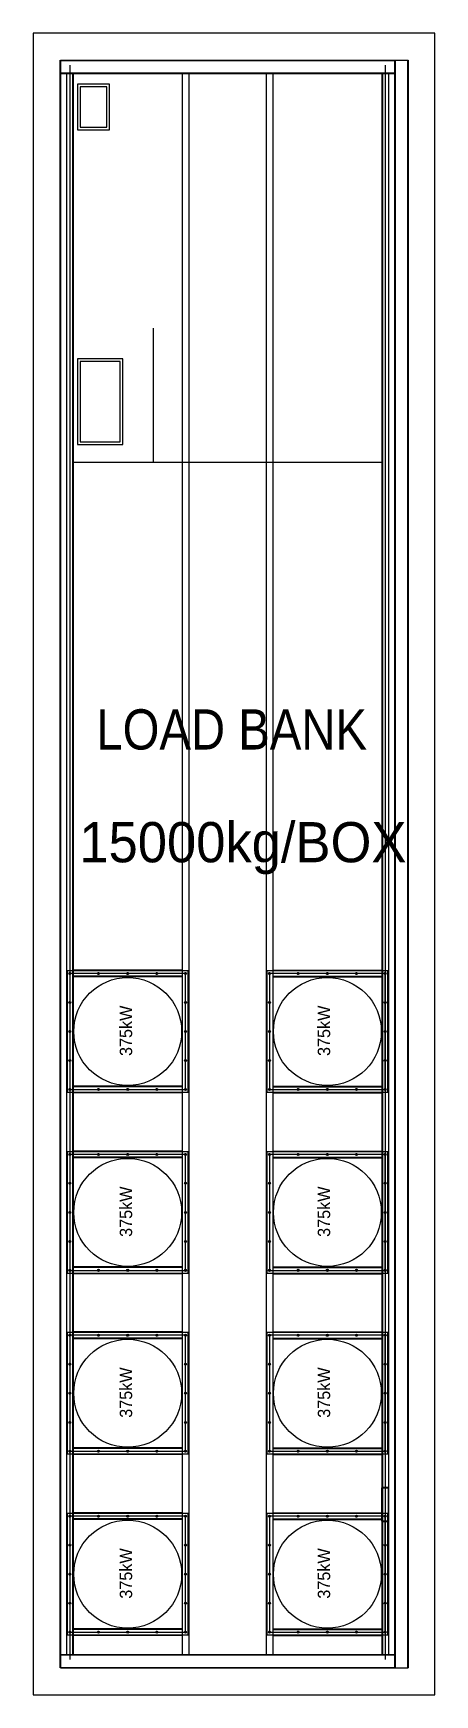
# Model space of a CAD drawing. Header units: millimetres. Extents: x 89978 to 501025, y -351975 to 837171.
# Drawn here: x 396140 to 399140, y -109391 to -96991 of the extents above; entities that cross this region are included whole.
import ezdxf
from ezdxf.enums import TextEntityAlignment as Align

# ---------------------------------------------------------------- set-up
doc = ezdxf.new("R2010")
doc.units = ezdxf.units.MM
doc.header["$LTSCALE"] = 150
doc.linetypes.add('PHANTOM', pattern=[2.5, 1.25, -0.25, 0.25, -0.25, 0.25, -0.25])
doc.styles.add('ELEC', font='')
doc.styles.get('ELEC').set_extended_font_data('Dotum')

msp = doc.modelspace()

# ---------------------------------------------------------------- texts
at = {"style": 'ELEC', "width": 0.9}
msp.add_text('LOAD BANK', height=300, dxfattribs=at).set_placement((397622.8, -102186.9, 0), align=Align.MIDDLE)
at = {"style": 'ELEC'}
msp.add_text('15000kg/BOX', height=300, dxfattribs=at).set_placement((397706.7, -103065.9), align=Align.MIDDLE)
for p in [(396833.1, -104436.3), (398312.3, -104436.3), (396833.1, -105786.3), (398312.3, -105786.3), (396833.1, -107136.3), (398312.3, -107136.3), (396833.1, -108486.3), (398312.3, -108486.3)]:
    msp.add_text('375kW', height=92.38, rotation=90, dxfattribs=at).set_placement(p, align=Align.MIDDLE_CENTER)

# ---------------------------------------------------------------- linework, layer by layer
for p, q in [((396340.2, -97191.4), (396340.2, -109191.4)), ((396340.2, -97191.4), (396340.2, -98191.4)), ((396343.4, -97191.4), (398840.2, -97191.4)), ((396343.4, -97191.4), (396343.4, -109191.4)), ((396343.4, -97191.4), (398840.2, -97191.4)), ((396343.4, -97194.6), (398840.2, -97194.6)), ((396343.4, -97194.6), (398840.2, -97194.6)), ((398840.2, -97191.4), (398840.2, -109191.4)), ((398840.2, -97191.4), (398940.2, -97191.4)), ((398840.2, -97191.4), (398940.2, -97191.4)), ((398843.4, -97191.4), (398843.4, -109191.4)), ((398937, -97191.4), (398937, -109191.4)), ((398940.2, -97191.4), (398940.2, -109191.4)), ((396343.4, -97288.2), (398840.2, -97288.2)), ((396343.4, -97288.2), (398840.2, -97288.2)), ((396343.4, -97291.4), (398840.2, -97291.4)), ((396343.4, -97291.4), (398840.2, -97291.4)), ((396388.4, -97291.4), (396388.4, -109091.4)), ((396413.4, -97230.3), (396413.4, -109128.6)), ((396433.4, -97291.4), (396433.4, -109091.4)), ((396438.4, -97291.4), (396438.4, -109091.4)), ((397253.4, -97291.4), (397253.4, -109091.4)), ((397303.4, -97291.4), (397303.4, -109091.4)), ((397880.2, -97291.4), (397880.2, -109091.4)), ((397930.2, -97291.4), (397930.2, -109091.4)), ((398745.2, -97291.4), (398745.2, -109091.4)), ((398750.2, -97291.4), (398750.2, -109091.4)), ((398770.2, -97230.3), (398770.2, -109128.6)), ((398795.2, -97291.4), (398795.2, -109091.4)), ((396404.4, -104008.9), (396422.4, -104008.9)), ((396413.4, -104017.9), (396413.4, -103999.9)), ((397253.4, -103983.9), (396438.4, -103983.9)), ((397253.4, -104028.9), (396438.4, -104028.9)), ((397253.4, -104033.9), (396438.4, -104033.9)), ((396619.4, -104008.9), (396637.4, -104008.9)), ((396628.4, -104017.9), (396628.4, -103999.9)), ((396836.9, -104008.9), (396854.9, -104008.9)), ((396845.9, -104017.9), (396845.9, -103999.9)), ((397054.4, -104008.9), (397072.4, -104008.9)), ((397063.4, -104017.9), (397063.4, -103999.9)), ((397269.4, -104008.9), (397287.4, -104008.9)), ((397278.4, -104017.9), (397278.4, -103999.9)), ((397896.2, -104008.9), (397914.2, -104008.9)), ((397905.2, -104017.9), (397905.2, -103999.9)), ((397930.2, -103983.9), (398745.2, -103983.9)), ((397930.2, -104028.9), (398745.2, -104028.9)), ((397930.2, -104033.9), (398745.2, -104033.9)), ((398111.2, -104008.9), (398129.2, -104008.9)), ((398120.2, -104017.9), (398120.2, -103999.9)), ((398328.7, -104008.9), (398346.7, -104008.9)), ((398337.7, -104017.9), (398337.7, -103999.9)), ((398546.2, -104008.9), (398564.2, -104008.9)), ((398555.2, -104017.9), (398555.2, -103999.9)), ((398761.2, -104008.9), (398779.2, -104008.9)), ((398770.2, -104017.9), (398770.2, -103999.9)), ((396404.4, -104223.9), (396422.4, -104223.9)), ((396413.4, -104232.9), (396413.4, -104214.9)), ((397269.4, -104223.9), (397287.4, -104223.9)), ((397278.4, -104232.9), (397278.4, -104214.9)), ((397896.2, -104223.9), (397914.2, -104223.9)), ((397905.2, -104232.9), (397905.2, -104214.9)), ((398761.2, -104223.9), (398779.2, -104223.9)), ((398770.2, -104232.9), (398770.2, -104214.9)), ((396404.4, -104441.4), (396422.4, -104441.4)), ((396413.4, -104450.4), (396413.4, -104432.4)), ((397269.4, -104441.4), (397287.4, -104441.4)), ((397278.4, -104450.4), (397278.4, -104432.4)), ((397896.2, -104441.4), (397914.2, -104441.4)), ((397905.2, -104450.4), (397905.2, -104432.4)), ((398761.2, -104441.4), (398779.2, -104441.4)), ((398770.2, -104450.4), (398770.2, -104432.4)), ((396413.4, -104667.9), (396413.4, -104649.9)), ((397278.4, -104667.9), (397278.4, -104649.9)), ((397905.2, -104667.9), (397905.2, -104649.9)), ((398770.2, -104667.9), (398770.2, -104649.9)), ((396404.4, -104658.9), (396422.4, -104658.9)), ((397269.4, -104658.9), (397287.4, -104658.9)), ((397896.2, -104658.9), (397914.2, -104658.9)), ((398761.2, -104658.9), (398779.2, -104658.9)), ((396404.4, -104873.9), (396422.4, -104873.9)), ((396413.4, -104882.9), (396413.4, -104864.9)), ((397253.4, -104848.9), (396438.4, -104848.9)), ((397253.4, -104853.9), (396438.4, -104853.9)), ((397253.4, -104898.9), (396438.4, -104898.9)), ((396619.4, -104873.9), (396637.4, -104873.9)), ((396628.4, -104882.9), (396628.4, -104864.9)), ((396836.9, -104873.9), (396854.9, -104873.9)), ((396845.9, -104882.9), (396845.9, -104864.9)), ((397054.4, -104873.9), (397072.4, -104873.9)), ((397063.4, -104882.9), (397063.4, -104864.9)), ((397269.4, -104873.9), (397287.4, -104873.9)), ((397278.4, -104882.9), (397278.4, -104864.9)), ((397896.2, -104873.9), (397914.2, -104873.9)), ((397905.2, -104882.9), (397905.2, -104864.9)), ((397930.2, -104848.9), (398745.2, -104848.9)), ((397930.2, -104853.9), (398745.2, -104853.9)), ((397930.2, -104898.9), (398745.2, -104898.9)), ((398111.2, -104873.9), (398129.2, -104873.9)), ((398120.2, -104882.9), (398120.2, -104864.9)), ((398328.7, -104873.9), (398346.7, -104873.9)), ((398337.7, -104882.9), (398337.7, -104864.9)), ((398546.2, -104873.9), (398564.2, -104873.9)), ((398555.2, -104882.9), (398555.2, -104864.9)), ((398761.2, -104873.9), (398779.2, -104873.9)), ((398770.2, -104882.9), (398770.2, -104864.9)), ((396404.4, -105358.9), (396422.4, -105358.9)), ((396413.4, -105367.9), (396413.4, -105349.9)), ((397253.4, -105333.9), (396438.4, -105333.9)), ((397253.4, -105378.9), (396438.4, -105378.9)), ((397253.4, -105383.9), (396438.4, -105383.9)), ((396619.4, -105358.9), (396637.4, -105358.9)), ((396628.4, -105367.9), (396628.4, -105349.9)), ((396836.9, -105358.9), (396854.9, -105358.9)), ((396845.9, -105367.9), (396845.9, -105349.9)), ((397054.4, -105358.9), (397072.4, -105358.9)), ((397063.4, -105367.9), (397063.4, -105349.9)), ((397269.4, -105358.9), (397287.4, -105358.9)), ((397278.4, -105367.9), (397278.4, -105349.9)), ((397896.2, -105358.9), (397914.2, -105358.9)), ((397905.2, -105367.9), (397905.2, -105349.9)), ((397930.2, -105333.9), (398745.2, -105333.9)), ((397930.2, -105378.9), (398745.2, -105378.9)), ((397930.2, -105383.9), (398745.2, -105383.9)), ((398111.2, -105358.9), (398129.2, -105358.9)), ((398120.2, -105367.9), (398120.2, -105349.9)), ((398328.7, -105358.9), (398346.7, -105358.9)), ((398337.7, -105367.9), (398337.7, -105349.9)), ((398546.2, -105358.9), (398564.2, -105358.9)), ((398555.2, -105367.9), (398555.2, -105349.9)), ((398761.2, -105358.9), (398779.2, -105358.9)), ((398770.2, -105367.9), (398770.2, -105349.9)), ((396404.4, -105573.9), (396422.4, -105573.9)), ((396413.4, -105582.9), (396413.4, -105564.9)), ((397269.4, -105573.9), (397287.4, -105573.9)), ((397278.4, -105582.9), (397278.4, -105564.9)), ((397896.2, -105573.9), (397914.2, -105573.9)), ((397905.2, -105582.9), (397905.2, -105564.9)), ((398761.2, -105573.9), (398779.2, -105573.9)), ((398770.2, -105582.9), (398770.2, -105564.9)), ((396404.4, -105791.4), (396422.4, -105791.4)), ((396413.4, -105800.4), (396413.4, -105782.4)), ((397269.4, -105791.4), (397287.4, -105791.4)), ((397278.4, -105800.4), (397278.4, -105782.4)), ((397896.2, -105791.4), (397914.2, -105791.4)), ((397905.2, -105800.4), (397905.2, -105782.4)), ((398761.2, -105791.4), (398779.2, -105791.4)), ((398770.2, -105800.4), (398770.2, -105782.4)), ((396404.4, -106008.9), (396422.4, -106008.9)), ((396413.4, -106017.9), (396413.4, -105999.9)), ((397269.4, -106008.9), (397287.4, -106008.9)), ((397278.4, -106017.9), (397278.4, -105999.9)), ((397896.2, -106008.9), (397914.2, -106008.9)), ((397905.2, -106017.9), (397905.2, -105999.9)), ((398761.2, -106008.9), (398779.2, -106008.9)), ((398770.2, -106017.9), (398770.2, -105999.9)), ((396404.4, -106223.9), (396422.4, -106223.9)), ((396413.4, -106232.9), (396413.4, -106214.9)), ((397253.4, -106198.9), (396438.4, -106198.9)), ((397253.4, -106203.9), (396438.4, -106203.9)), ((397253.4, -106248.9), (396438.4, -106248.9)), ((396619.4, -106223.9), (396637.4, -106223.9)), ((396628.4, -106232.9), (396628.4, -106214.9)), ((396836.9, -106223.9), (396854.9, -106223.9)), ((396845.9, -106232.9), (396845.9, -106214.9)), ((397054.4, -106223.9), (397072.4, -106223.9)), ((397063.4, -106232.9), (397063.4, -106214.9)), ((397269.4, -106223.9), (397287.4, -106223.9)), ((397278.4, -106232.9), (397278.4, -106214.9)), ((397896.2, -106223.9), (397914.2, -106223.9)), ((397905.2, -106232.9), (397905.2, -106214.9)), ((397930.2, -106198.9), (398745.2, -106198.9)), ((397930.2, -106203.9), (398745.2, -106203.9)), ((397930.2, -106248.9), (398745.2, -106248.9)), ((398111.2, -106223.9), (398129.2, -106223.9)), ((398120.2, -106232.9), (398120.2, -106214.9)), ((398328.7, -106223.9), (398346.7, -106223.9)), ((398337.7, -106232.9), (398337.7, -106214.9)), ((398546.2, -106223.9), (398564.2, -106223.9)), ((398555.2, -106232.9), (398555.2, -106214.9)), ((398761.2, -106223.9), (398779.2, -106223.9)), ((398770.2, -106232.9), (398770.2, -106214.9)), ((396404.4, -106708.9), (396422.4, -106708.9)), ((396413.4, -106717.9), (396413.4, -106699.9)), ((397253.4, -106683.9), (396438.4, -106683.9)), ((397253.4, -106728.9), (396438.4, -106728.9)), ((397253.4, -106733.9), (396438.4, -106733.9)), ((396619.4, -106708.9), (396637.4, -106708.9)), ((396628.4, -106717.9), (396628.4, -106699.9)), ((396836.9, -106708.9), (396854.9, -106708.9)), ((396845.9, -106717.9), (396845.9, -106699.9)), ((397054.4, -106708.9), (397072.4, -106708.9)), ((397063.4, -106717.9), (397063.4, -106699.9)), ((397269.4, -106708.9), (397287.4, -106708.9)), ((397278.4, -106717.9), (397278.4, -106699.9)), ((397896.2, -106708.9), (397914.2, -106708.9)), ((397905.2, -106717.9), (397905.2, -106699.9)), ((397930.2, -106683.9), (398745.2, -106683.9)), ((397930.2, -106728.9), (398745.2, -106728.9)), ((397930.2, -106733.9), (398745.2, -106733.9)), ((398111.2, -106708.9), (398129.2, -106708.9)), ((398120.2, -106717.9), (398120.2, -106699.9)), ((398328.7, -106708.9), (398346.7, -106708.9)), ((398337.7, -106717.9), (398337.7, -106699.9)), ((398546.2, -106708.9), (398564.2, -106708.9)), ((398555.2, -106717.9), (398555.2, -106699.9)), ((398761.2, -106708.9), (398779.2, -106708.9)), ((398770.2, -106717.9), (398770.2, -106699.9)), ((396404.4, -106923.9), (396422.4, -106923.9)), ((396413.4, -106932.9), (396413.4, -106914.9)), ((397269.4, -106923.9), (397287.4, -106923.9)), ((397278.4, -106932.9), (397278.4, -106914.9)), ((397896.2, -106923.9), (397914.2, -106923.9)), ((397905.2, -106932.9), (397905.2, -106914.9)), ((398761.2, -106923.9), (398779.2, -106923.9)), ((398770.2, -106932.9), (398770.2, -106914.9)), ((396413.4, -107150.4), (396413.4, -107132.4)), ((397278.4, -107150.4), (397278.4, -107132.4)), ((397905.2, -107150.4), (397905.2, -107132.4)), ((398770.2, -107150.4), (398770.2, -107132.4)), ((396404.4, -107141.4), (396422.4, -107141.4)), ((397269.4, -107141.4), (397287.4, -107141.4)), ((397896.2, -107141.4), (397914.2, -107141.4)), ((398761.2, -107141.4), (398779.2, -107141.4)), ((396404.4, -107358.9), (396422.4, -107358.9)), ((396413.4, -107367.9), (396413.4, -107349.9)), ((397269.4, -107358.9), (397287.4, -107358.9)), ((397278.4, -107367.9), (397278.4, -107349.9)), ((397896.2, -107358.9), (397914.2, -107358.9)), ((397905.2, -107367.9), (397905.2, -107349.9)), ((398761.2, -107358.9), (398779.2, -107358.9)), ((398770.2, -107367.9), (398770.2, -107349.9)), ((396404.4, -107573.9), (396422.4, -107573.9)), ((396413.4, -107582.9), (396413.4, -107564.9)), ((397253.4, -107548.9), (396438.4, -107548.9)), ((397253.4, -107553.9), (396438.4, -107553.9)), ((397253.4, -107598.9), (396438.4, -107598.9)), ((396619.4, -107573.9), (396637.4, -107573.9)), ((396628.4, -107582.9), (396628.4, -107564.9)), ((396836.9, -107573.9), (396854.9, -107573.9)), ((396845.9, -107582.9), (396845.9, -107564.9)), ((397054.4, -107573.9), (397072.4, -107573.9)), ((397063.4, -107582.9), (397063.4, -107564.9)), ((397269.4, -107573.9), (397287.4, -107573.9)), ((397278.4, -107582.9), (397278.4, -107564.9)), ((397896.2, -107573.9), (397914.2, -107573.9)), ((397905.2, -107582.9), (397905.2, -107564.9)), ((397930.2, -107548.9), (398745.2, -107548.9)), ((397930.2, -107553.9), (398745.2, -107553.9)), ((397930.2, -107598.9), (398745.2, -107598.9)), ((398111.2, -107573.9), (398129.2, -107573.9)), ((398120.2, -107582.9), (398120.2, -107564.9)), ((398328.7, -107573.9), (398346.7, -107573.9)), ((398337.7, -107582.9), (398337.7, -107564.9)), ((398546.2, -107573.9), (398564.2, -107573.9)), ((398555.2, -107582.9), (398555.2, -107564.9)), ((398761.2, -107573.9), (398779.2, -107573.9)), ((398770.2, -107582.9), (398770.2, -107564.9)), ((398745.2, -108096.1), (398745.2, -107846.1)), ((398745.2, -107846.1), (398795.2, -107846.1)), ((398749.2, -108100.1), (398749.2, -107842.1)), ((398749.2, -107842.1), (398791.2, -107842.1)), ((398791.2, -107842.1), (398791.2, -108100.1)), ((398795.2, -107846.1), (398795.2, -108096.1)), ((396404.4, -108058.9), (396422.4, -108058.9)), ((396413.4, -108067.9), (396413.4, -108049.9)), ((397253.4, -108033.9), (396438.4, -108033.9)), ((397253.4, -108078.9), (396438.4, -108078.9)), ((397253.4, -108083.9), (396438.4, -108083.9)), ((396619.4, -108058.9), (396637.4, -108058.9)), ((396628.4, -108067.9), (396628.4, -108049.9)), ((396836.9, -108058.9), (396854.9, -108058.9)), ((396845.9, -108067.9), (396845.9, -108049.9)), ((397054.4, -108058.9), (397072.4, -108058.9)), ((397063.4, -108067.9), (397063.4, -108049.9)), ((397269.4, -108058.9), (397287.4, -108058.9)), ((397278.4, -108067.9), (397278.4, -108049.9)), ((397896.2, -108058.9), (397914.2, -108058.9)), ((397905.2, -108067.9), (397905.2, -108049.9)), ((397930.2, -108033.9), (398745.2, -108033.9)), ((397930.2, -108078.9), (398745.2, -108078.9)), ((397930.2, -108083.9), (398745.2, -108083.9)), ((398111.2, -108058.9), (398129.2, -108058.9)), ((398120.2, -108067.9), (398120.2, -108049.9)), ((398328.7, -108058.9), (398346.7, -108058.9)), ((398337.7, -108067.9), (398337.7, -108049.9)), ((398546.2, -108058.9), (398564.2, -108058.9)), ((398555.2, -108067.9), (398555.2, -108049.9)), ((398795.2, -108096.1), (398745.2, -108096.1)), ((398791.2, -108100.1), (398749.2, -108100.1)), ((398761.2, -108058.9), (398779.2, -108058.9)), ((398770.2, -108067.9), (398770.2, -108049.9)), ((396404.4, -108273.9), (396422.4, -108273.9)), ((396413.4, -108282.9), (396413.4, -108264.9)), ((397269.4, -108273.9), (397287.4, -108273.9)), ((397278.4, -108282.9), (397278.4, -108264.9)), ((397896.2, -108273.9), (397914.2, -108273.9)), ((397905.2, -108282.9), (397905.2, -108264.9)), ((398761.2, -108273.9), (398779.2, -108273.9)), ((398770.2, -108282.9), (398770.2, -108264.9)), ((396404.4, -108491.4), (396422.4, -108491.4)), ((396413.4, -108500.4), (396413.4, -108482.4)), ((397269.4, -108491.4), (397287.4, -108491.4)), ((397278.4, -108500.4), (397278.4, -108482.4)), ((397896.2, -108491.4), (397914.2, -108491.4)), ((397905.2, -108500.4), (397905.2, -108482.4)), ((398761.2, -108491.4), (398779.2, -108491.4)), ((398770.2, -108500.4), (398770.2, -108482.4)), ((396404.4, -108708.9), (396422.4, -108708.9)), ((396413.4, -108717.9), (396413.4, -108699.9)), ((397269.4, -108708.9), (397287.4, -108708.9)), ((397278.4, -108717.9), (397278.4, -108699.9)), ((397896.2, -108708.9), (397914.2, -108708.9)), ((397905.2, -108717.9), (397905.2, -108699.9)), ((398761.2, -108708.9), (398779.2, -108708.9)), ((398770.2, -108717.9), (398770.2, -108699.9)), ((396404.4, -108923.9), (396422.4, -108923.9)), ((396413.4, -108932.9), (396413.4, -108914.9)), ((397253.4, -108898.9), (396438.4, -108898.9)), ((397253.4, -108903.9), (396438.4, -108903.9)), ((397253.4, -108948.9), (396438.4, -108948.9)), ((396619.4, -108923.9), (396637.4, -108923.9)), ((396628.4, -108932.9), (396628.4, -108914.9)), ((396836.9, -108923.9), (396854.9, -108923.9)), ((396845.9, -108932.9), (396845.9, -108914.9)), ((397054.4, -108923.9), (397072.4, -108923.9)), ((397063.4, -108932.9), (397063.4, -108914.9)), ((397269.4, -108923.9), (397287.4, -108923.9)), ((397278.4, -108932.9), (397278.4, -108914.9)), ((397896.2, -108923.9), (397914.2, -108923.9)), ((397905.2, -108932.9), (397905.2, -108914.9)), ((397930.2, -108898.9), (398745.2, -108898.9)), ((397930.2, -108903.9), (398745.2, -108903.9)), ((397930.2, -108948.9), (398745.2, -108948.9)), ((398111.2, -108923.9), (398129.2, -108923.9)), ((398120.2, -108932.9), (398120.2, -108914.9)), ((398328.7, -108923.9), (398346.7, -108923.9)), ((398337.7, -108932.9), (398337.7, -108914.9)), ((398546.2, -108923.9), (398564.2, -108923.9)), ((398555.2, -108932.9), (398555.2, -108914.9)), ((398761.2, -108923.9), (398779.2, -108923.9)), ((398770.2, -108932.9), (398770.2, -108914.9)), ((396343.4, -109091.4), (398840.2, -109091.4)), ((396343.4, -109094.6), (398840.2, -109094.6)), ((396343.4, -109188.2), (398840.2, -109188.2)), ((396343.4, -109191.4), (398840.2, -109191.4)), ((398840.2, -109191.4), (398940.2, -109191.4))]:
    msp.add_line(p, q)
at = {"ltscale": 10}
for p, q in [((397038.4, -100191.4), (397038.4, -99191.4)), ((396438.4, -100191.4), (397038.4, -100191.4)), ((397038.4, -100191.4), (398745.2, -100191.4))]:
    msp.add_line(p, q, dxfattribs=at)
at = {"elevation": 0}
for points in [[(396140.2, -96991.4), (396140.2, -109391.4), (399140.2, -109391.4), (399140.2, -96991.4)], [(396470.2, -97371.4), (396470.2, -97711.4), (396710.2, -97711.4), (396710.2, -97371.4)], [(396490.2, -97391.4), (396490.2, -97691.4), (396690.2, -97691.4), (396690.2, -97391.4)], [(396470.2, -99421.4), (396470.2, -100061.4), (396810.2, -100061.4), (396810.2, -99421.4)], [(396490.2, -99441.4), (396490.2, -100041.4), (396790.2, -100041.4), (396790.2, -99441.4)]]:
    msp.add_lwpolyline(points, close=True, dxfattribs=at)
at = {"linetype": 'PHANTOM', "ltscale": 5, "elevation": 0}
for points in [[(396393.4, -104893.9), (397298.4, -104893.9), (397298.4, -103988.9), (396393.4, -103988.9), (396393.4, -104893.9)], [(397885.2, -104893.9), (398790.2, -104893.9), (398790.2, -103988.9), (397885.2, -103988.9), (397885.2, -104893.9)], [(396393.4, -106243.9), (397298.4, -106243.9), (397298.4, -105338.9), (396393.4, -105338.9), (396393.4, -106243.9)], [(397885.2, -106243.9), (398790.2, -106243.9), (398790.2, -105338.9), (397885.2, -105338.9), (397885.2, -106243.9)], [(396393.4, -107593.9), (397298.4, -107593.9), (397298.4, -106688.9), (396393.4, -106688.9), (396393.4, -107593.9)], [(397885.2, -107593.9), (398790.2, -107593.9), (398790.2, -106688.9), (397885.2, -106688.9), (397885.2, -107593.9)], [(396393.4, -108943.9), (397298.4, -108943.9), (397298.4, -108038.9), (396393.4, -108038.9), (396393.4, -108943.9)], [(397885.2, -108943.9), (398790.2, -108943.9), (398790.2, -108038.9), (397885.2, -108038.9), (397885.2, -108943.9)]]:
    msp.add_lwpolyline(points, dxfattribs=at)
for points in [[(396413.4, -104873.9), (397278.4, -104873.9), (397278.4, -104008.9), (396413.4, -104008.9)], [(397905.2, -104873.9), (398770.2, -104873.9), (398770.2, -104008.9), (397905.2, -104008.9)], [(396413.4, -106223.9), (397278.4, -106223.9), (397278.4, -105358.9), (396413.4, -105358.9)], [(397905.2, -106223.9), (398770.2, -106223.9), (398770.2, -105358.9), (397905.2, -105358.9)], [(396413.4, -107573.9), (397278.4, -107573.9), (397278.4, -106708.9), (396413.4, -106708.9)], [(397905.2, -107573.9), (398770.2, -107573.9), (398770.2, -106708.9), (397905.2, -106708.9)], [(396413.4, -108923.9), (397278.4, -108923.9), (397278.4, -108058.9), (396413.4, -108058.9)], [(397905.2, -108923.9), (398770.2, -108923.9), (398770.2, -108058.9), (397905.2, -108058.9)]]:
    msp.add_lwpolyline(points, close=True, dxfattribs=at)
for centre, radius in [((396413.4, -104008.9), 7.5), ((396628.4, -104008.9), 7.5), ((396845.9, -104008.9), 7.5), ((397063.4, -104008.9), 7.5), ((397278.4, -104008.9), 7.5), ((397905.2, -104008.9), 7.5), ((398120.2, -104008.9), 7.5), ((398337.7, -104008.9), 7.5), ((398555.2, -104008.9), 7.5), ((398770.2, -104008.9), 7.5), ((396845.9, -104441.4), 403), ((398337.7, -104441.4), 403), ((398337.7, -104441.4), 403), ((396413.4, -104223.9), 7.5), ((397278.4, -104223.9), 7.5), ((397905.2, -104223.9), 7.5), ((398770.2, -104223.9), 7.5), ((396413.4, -104441.4), 7.5), ((397278.4, -104441.4), 7.5), ((397905.2, -104441.4), 7.5), ((398770.2, -104441.4), 7.5), ((396413.4, -104658.9), 7.5), ((397278.4, -104658.9), 7.5), ((397905.2, -104658.9), 7.5), ((398770.2, -104658.9), 7.5), ((396413.4, -104873.9), 7.5), ((396628.4, -104873.9), 7.5), ((396845.9, -104873.9), 7.5), ((397063.4, -104873.9), 7.5), ((397278.4, -104873.9), 7.5), ((397905.2, -104873.9), 7.5), ((398120.2, -104873.9), 7.5), ((398337.7, -104873.9), 7.5), ((398555.2, -104873.9), 7.5), ((398770.2, -104873.9), 7.5), ((396413.4, -105358.9), 7.5), ((396845.9, -105791.4), 403), ((396628.4, -105358.9), 7.5), ((396845.9, -105358.9), 7.5), ((397063.4, -105358.9), 7.5), ((397278.4, -105358.9), 7.5), ((397905.2, -105358.9), 7.5), ((398337.7, -105791.4), 403), ((398337.7, -105791.4), 403), ((398120.2, -105358.9), 7.5), ((398337.7, -105358.9), 7.5), ((398555.2, -105358.9), 7.5), ((398770.2, -105358.9), 7.5), ((396413.4, -105573.9), 7.5), ((397278.4, -105573.9), 7.5), ((397905.2, -105573.9), 7.5), ((398770.2, -105573.9), 7.5), ((396413.4, -105791.4), 7.5), ((397278.4, -105791.4), 7.5), ((397905.2, -105791.4), 7.5), ((398770.2, -105791.4), 7.5), ((396413.4, -106008.9), 7.5), ((397278.4, -106008.9), 7.5), ((397905.2, -106008.9), 7.5), ((398770.2, -106008.9), 7.5), ((396413.4, -106223.9), 7.5), ((396628.4, -106223.9), 7.5), ((396845.9, -106223.9), 7.5), ((397063.4, -106223.9), 7.5), ((397278.4, -106223.9), 7.5), ((397905.2, -106223.9), 7.5), ((398120.2, -106223.9), 7.5), ((398337.7, -106223.9), 7.5), ((398555.2, -106223.9), 7.5), ((398770.2, -106223.9), 7.5), ((396413.4, -106708.9), 7.5), ((396845.9, -107141.4), 403), ((396628.4, -106708.9), 7.5), ((396845.9, -106708.9), 7.5), ((397063.4, -106708.9), 7.5), ((397278.4, -106708.9), 7.5), ((397905.2, -106708.9), 7.5), ((398337.7, -107141.4), 403), ((398337.7, -107141.4), 403), ((398120.2, -106708.9), 7.5), ((398337.7, -106708.9), 7.5), ((398555.2, -106708.9), 7.5), ((398770.2, -106708.9), 7.5), ((396413.4, -106923.9), 7.5), ((397278.4, -106923.9), 7.5), ((397905.2, -106923.9), 7.5), ((398770.2, -106923.9), 7.5), ((396413.4, -107141.4), 7.5), ((397278.4, -107141.4), 7.5), ((397905.2, -107141.4), 7.5), ((398770.2, -107141.4), 7.5), ((396413.4, -107358.9), 7.5), ((397278.4, -107358.9), 7.5), ((397905.2, -107358.9), 7.5), ((398770.2, -107358.9), 7.5), ((396413.4, -107573.9), 7.5), ((396628.4, -107573.9), 7.5), ((396845.9, -107573.9), 7.5), ((397063.4, -107573.9), 7.5), ((397278.4, -107573.9), 7.5), ((397905.2, -107573.9), 7.5), ((398120.2, -107573.9), 7.5), ((398337.7, -107573.9), 7.5), ((398555.2, -107573.9), 7.5), ((398770.2, -107573.9), 7.5), ((396413.4, -108058.9), 7.5), ((396845.9, -108491.4), 403), ((396628.4, -108058.9), 7.5), ((396845.9, -108058.9), 7.5), ((397063.4, -108058.9), 7.5), ((397278.4, -108058.9), 7.5), ((397905.2, -108058.9), 7.5), ((398337.7, -108491.4), 403), ((398337.7, -108491.4), 403), ((398120.2, -108058.9), 7.5), ((398337.7, -108058.9), 7.5), ((398555.2, -108058.9), 7.5), ((398770.2, -108058.9), 7.5), ((396413.4, -108273.9), 7.5), ((397278.4, -108273.9), 7.5), ((397905.2, -108273.9), 7.5), ((398770.2, -108273.9), 7.5), ((396413.4, -108491.4), 7.5), ((397278.4, -108491.4), 7.5), ((397905.2, -108491.4), 7.5), ((398770.2, -108491.4), 7.5), ((396413.4, -108708.9), 7.5), ((397278.4, -108708.9), 7.5), ((397905.2, -108708.9), 7.5), ((398770.2, -108708.9), 7.5), ((396413.4, -108923.9), 7.5), ((396628.4, -108923.9), 7.5), ((396845.9, -108923.9), 7.5), ((397063.4, -108923.9), 7.5), ((397278.4, -108923.9), 7.5), ((397905.2, -108923.9), 7.5), ((398120.2, -108923.9), 7.5), ((398337.7, -108923.9), 7.5), ((398555.2, -108923.9), 7.5), ((398770.2, -108923.9), 7.5)]:
    msp.add_circle(centre, radius)

msp.set_redraw_order([(e.dxf.handle, doc.entitydb.next_handle()) for e in msp.query("TEXT MTEXT ATTDEF DIMENSION ARC_DIMENSION")])  # texts and dimensions are drawn at this point

doc.saveas('drawing.dxf')
